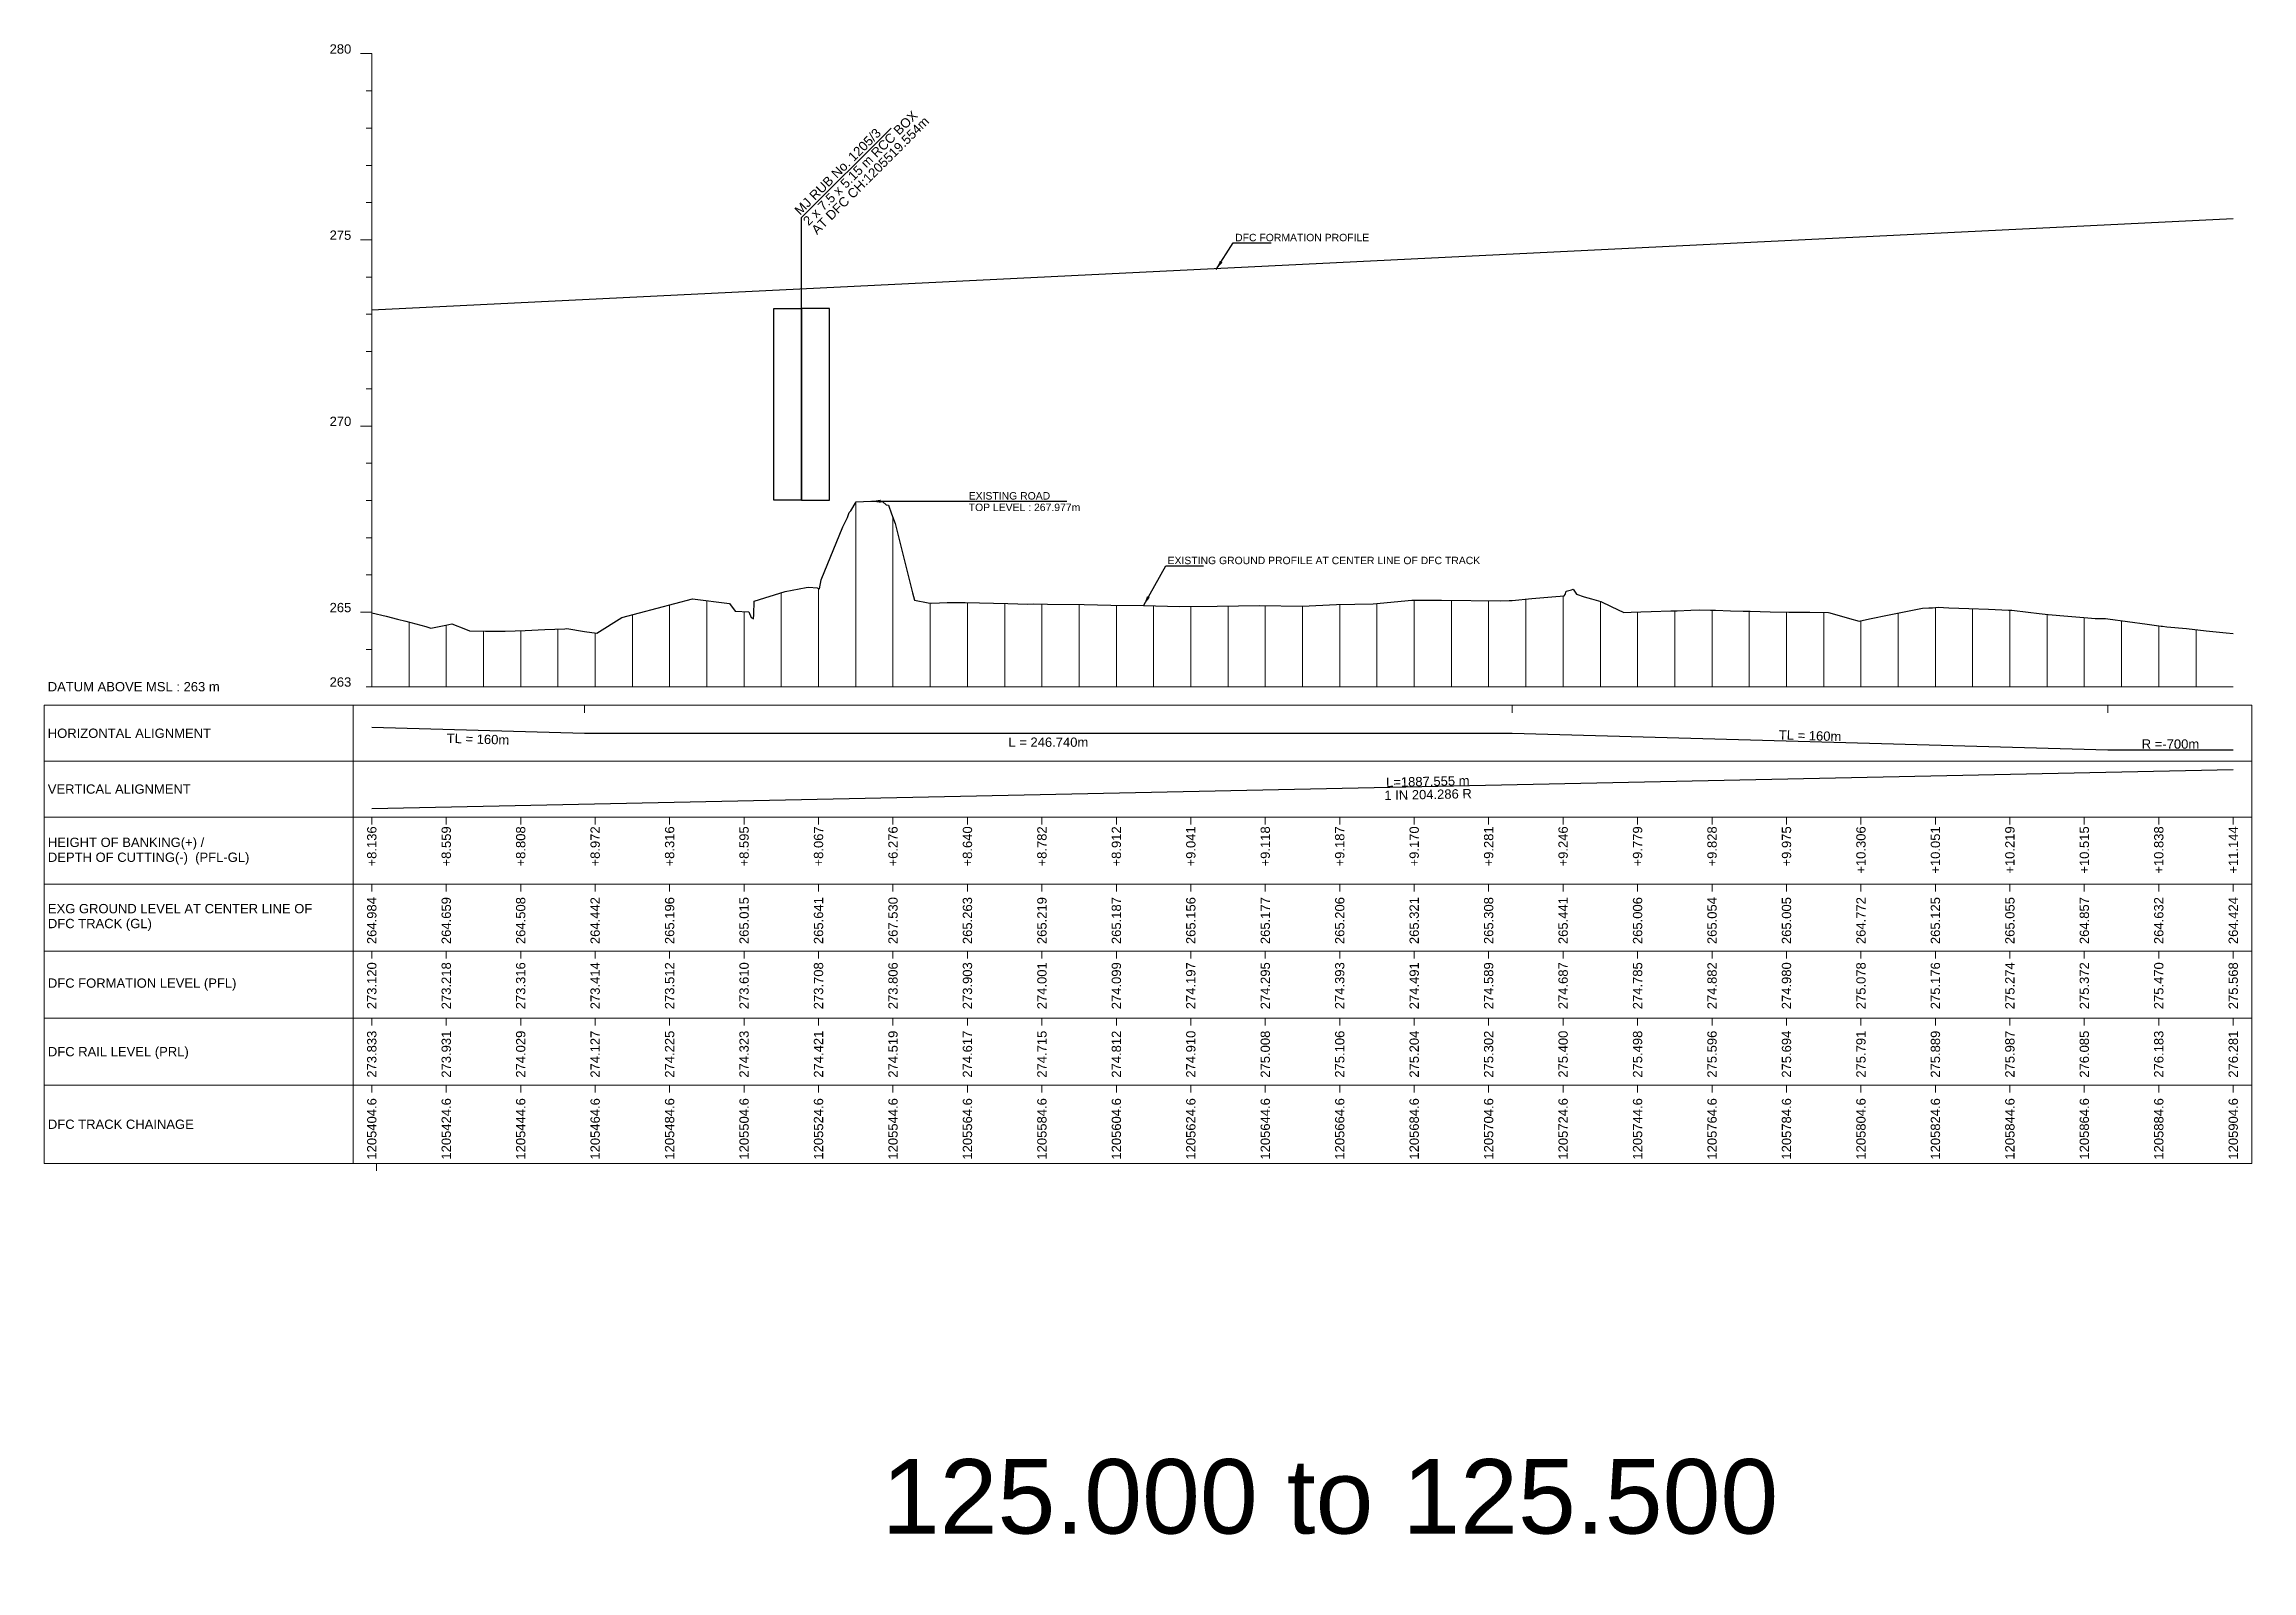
# Model space of a CAD drawing. Header units: metres. Extents: x 33905 to 43505, y -12340 to -11815.
# Drawn here: x 35912 to 36505, y -12237 to -11827 of the extents above; entities that cross this region are included whole.
import ezdxf
from ezdxf.enums import TextEntityAlignment as Align

# ---------------------------------------------------------------- set-up
doc = ezdxf.new("R2010")
doc.units = ezdxf.units.M
doc.header["$MEASUREMENT"] = 0
for name, color, linetype, lineweight in [('LS BRIDGE INDICATION', 10, 'Continuous', 30), ('LS CUT FILL', 10, 'Continuous', 0), ('LS DATUM', 7, 'Continuous', 0), ('LS DATUM X', 7, 'Continuous', 0), ('LS DATUM Y', 7, 'Continuous', 0), ('LS EXG GL', 7, 'Continuous', 0), ('LS EXG. GL', 7, 'Continuous', 0), ('LS FRAME', 7, 'Continuous', 0), ('LS PRO FL', 10, 'Continuous', 0), ('LS PRO. CUT & FILL', 10, 'Continuous', 0), ('LS PRO. DFCC CH', 10, 'Continuous', 0), ('LS PRO. FL', 10, 'Continuous', 0), ('LS PRO. RL', 10, 'Continuous', 0), ('LS PROFILE EXG GL', 7, 'Continuous', 30), ('LS PROFILE PRO FL', 1, 'Continuous', 30), ('LS TICKS', 7, 'Continuous', 0), ('Profile Grid', 7, 'Continuous', 0)]:
    doc.layers.add(name, color=color, linetype=linetype, lineweight=lineweight)
for name, color, linetype in [("LS BRIDGE'S", 7, 'Continuous'), ('LS HORIZONTAL ALIGNMENT', 10, 'Continuous'), ('LS VERTICAL ALIGNMENT', 10, 'Continuous'), ('ref text', 3, 'Continuous')]:
    doc.layers.add(name, color=color, linetype=linetype)
doc.styles.get("Standard").update_dxf_attribs({"font": 'arial.ttf'})
doc.styles.add('Style-Arial', font='arial.ttf')
doc.styles.add('StyleArial', font='arial.ttf')
doc.dimstyles.get("Standard").update_dxf_attribs({"dimtxt": 0.18, "dimasz": 0.18, "dimexe": 0.18, "dimexo": 0.0625, "dimgap": 0.09, "dimtad": 0, "dimtih": 1, "dimtoh": 1, "dimdec": 4, "dimzin": 0, "dimdsep": 46, "dimtxsty": 'Standard', "dimcen": 0.09, "dimadec": 0, "dimazin": 0, "dimtfac": 1, "dimtdec": 4, "dimtofl": 0, "dimtmove": 0, "dimatfit": 3, "dimfxl": 1, "dimtolj": 1, "dimtzin": 0, "dimarcsym": 0})

msp = doc.modelspace()

# ---------------------------------------------------------------- texts
at = {"layer": "LS BRIDGE'S", "color": 10}
for s, p in [('2 x 7.5 x 5.15 m RCC BOX', (36117.35, -11876.38)), ('AT DFC CH:1205519.554m', (36119.61, -11878.76)), ('MJ RUB No. 1205/3', (36115.05, -11873.54))]:
    msp.add_text(s, height=2.5, rotation=45, dxfattribs=at).set_placement(p)
at = {"layer": 'LS CUT FILL', "style": 'Style-Arial'}
for s, p in [('+8.136', (36000, -12037.5)), ('+8.559', (36020, -12037.5)), ('+8.808', (36040, -12037.5)), ('+8.972', (36060, -12037.5)), ('+8.316', (36080, -12037.5)), ('+8.595', (36100, -12037.5)), ('+8.067', (36120, -12037.5)), ('+6.276', (36140, -12037.5)), ('+8.640', (36160, -12037.5)), ('+8.782', (36180, -12037.5)), ('+8.912', (36200, -12037.5)), ('+9.041', (36220, -12037.5)), ('+9.118', (36240, -12037.5)), ('+9.187', (36260, -12037.5)), ('+9.170', (36280, -12037.5)), ('+9.281', (36300, -12037.5)), ('+9.246', (36320, -12037.5)), ('+9.779', (36340, -12037.5)), ('+9.828', (36360, -12037.5)), ('+9.975', (36380, -12037.5)), ('+10.306', (36400, -12037.5)), ('+10.051', (36420, -12037.5)), ('+10.219', (36440, -12037.5)), ('+10.515', (36460, -12037.5)), ('+10.838', (36480, -12037.5)), ('+11.144', (36500, -12037.5))]:
    msp.add_text(s, height=2.5, rotation=90, dxfattribs=at).set_placement(p, align=Align.MIDDLE_RIGHT)
at = {"layer": 'LS DATUM', "color": 7, "style": 'StyleArial'}
msp.add_text('DATUM ABOVE MSL : 263 m', height=2.5, rotation=0.00003, dxfattribs=at).set_placement((35912.97, -12000), align=Align.MIDDLE_LEFT)
at = {"layer": 'LS DATUM Y', "color": 7, "lineweight": 0, "style": 'Style-Arial'}
for s, p in [('280', (35994.5, -11830)), ('280', (35994.5, -11830)), ('275', (35994.5, -11880)), ('270', (35994.5, -11930)), ('265', (35994.5, -11980)), ('263', (35994.5, -12000))]:
    msp.add_text(s, height=2.5, dxfattribs=at).set_placement(p, align=Align.RIGHT)
at = {"layer": 'LS EXG GL', "style": 'Style-Arial'}
for s, p in [('264.984', (36000, -12056.5)), ('264.659', (36020, -12056.5)), ('264.508', (36040, -12056.5)), ('264.442', (36060, -12056.5)), ('265.196', (36080, -12056.5)), ('265.015', (36100, -12056.5)), ('265.641', (36120, -12056.5)), ('267.530', (36140, -12056.5)), ('265.263', (36160, -12056.5)), ('265.219', (36180, -12056.5)), ('265.187', (36200, -12056.5)), ('265.156', (36220, -12056.5)), ('265.177', (36240, -12056.5)), ('265.206', (36260, -12056.5)), ('265.321', (36280, -12056.5)), ('265.308', (36300, -12056.5)), ('265.441', (36320, -12056.5)), ('265.006', (36340, -12056.5)), ('265.054', (36360, -12056.5)), ('265.005', (36380, -12056.5)), ('264.772', (36400, -12056.5)), ('265.125', (36420, -12056.5)), ('265.055', (36440, -12056.5)), ('264.857', (36460, -12056.5)), ('264.632', (36480, -12056.5)), ('264.424', (36500, -12056.5))]:
    msp.add_text(s, height=2.5, rotation=90, dxfattribs=at).set_placement(p, align=Align.MIDDLE_RIGHT)
at = {"layer": 'LS EXG. GL', "color": 7, "style": 'StyleArial'}
for s, p in [('EXG GROUND LEVEL AT CENTER LINE OF ', (35913, -12059.6)), ('DFC TRACK (GL)', (35913, -12063.6))]:
    msp.add_text(s, height=2.5, rotation=0.00003, dxfattribs=at).set_placement(p, align=Align.MIDDLE_LEFT)
at = {"layer": 'LS HORIZONTAL ALIGNMENT', "style": 'StyleArial'}
msp.add_text('HORIZONTAL ALIGNMENT', height=2.5, rotation=0.00003, dxfattribs=at).set_placement((35912.97, -12012.5), align=Align.MIDDLE_LEFT)
at = {"layer": 'LS HORIZONTAL ALIGNMENT', "char_height": 2.5, "attachment_point": 5, "line_spacing_factor": 0.6, "style": 'Style-Arial'}
for insert, rotation in [((36028.53, -12014.09), 358.35447), ((36386.34, -12013.17), 358.38898)]:
    msp.add_mtext('TL = 160m', dxfattribs=dict(at, insert=insert, rotation=rotation))
for s, insert in [('L = 246.740m', (36181.73, -12014.92)), ('R =-700m', (36483.14, -12015.42))]:
    msp.add_mtext(s, dxfattribs=dict(at, insert=insert))
at = {"layer": 'LS PRO FL', "style": 'Style-Arial'}
for s, p in [('273.120', (36000, -12074)), ('273.218', (36020, -12074)), ('273.316', (36040, -12074)), ('273.414', (36060, -12074)), ('273.512', (36080, -12074)), ('273.610', (36100, -12074)), ('273.708', (36120, -12074)), ('273.806', (36140, -12074)), ('273.903', (36160, -12074)), ('274.001', (36180, -12074)), ('274.099', (36200, -12074)), ('274.197', (36220, -12074)), ('274.295', (36240, -12074)), ('274.393', (36260, -12074)), ('274.491', (36280, -12074)), ('274.589', (36300, -12074)), ('274.687', (36320, -12074)), ('274.785', (36340, -12074)), ('274.882', (36360, -12074)), ('274.980', (36380, -12074)), ('275.078', (36400, -12074)), ('275.176', (36420, -12074)), ('275.274', (36440, -12074)), ('275.372', (36460, -12074)), ('275.470', (36480, -12074)), ('275.568', (36500, -12074))]:
    msp.add_text(s, height=2.5, rotation=90, dxfattribs=at).set_placement(p, align=Align.MIDDLE_RIGHT)
at = {"layer": 'LS PRO. CUT & FILL', "color": 10, "style": 'StyleArial'}
for s, p in [('HEIGHT OF BANKING(+) /', (35913, -12041.8)), ('DEPTH OF CUTTING(-)  (PFL-GL)', (35913, -12045.8))]:
    msp.add_text(s, height=2.5, rotation=0.00003, dxfattribs=at).set_placement(p, align=Align.MIDDLE_LEFT)
at = {"layer": 'LS PRO. DFCC CH'}
for s, p in [('1205404.6', (36001.25, -12127)), ('1205424.6', (36021.25, -12127)), ('1205444.6', (36041.25, -12127)), ('1205464.6', (36061.25, -12127)), ('1205484.6', (36081.25, -12127)), ('1205504.6', (36101.25, -12127)), ('1205524.6', (36121.25, -12127)), ('1205544.6', (36141.25, -12127)), ('1205564.6', (36161.25, -12127)), ('1205584.6', (36181.25, -12127)), ('1205604.6', (36201.25, -12127)), ('1205624.6', (36221.25, -12127)), ('1205644.6', (36241.25, -12127)), ('1205664.6', (36261.25, -12127)), ('1205684.6', (36281.25, -12127)), ('1205704.6', (36301.25, -12127)), ('1205724.6', (36321.25, -12127)), ('1205744.6', (36341.25, -12127)), ('1205764.6', (36361.25, -12127)), ('1205784.6', (36381.25, -12127)), ('1205804.6', (36401.25, -12127)), ('1205824.6', (36421.25, -12127)), ('1205844.6', (36441.25, -12127)), ('1205864.6', (36461.25, -12127)), ('1205884.6', (36481.25, -12127)), ('1205904.6', (36501.25, -12127))]:
    msp.add_text(s, height=2.5, rotation=90, dxfattribs=at).set_placement(p)
at = {"layer": 'LS PRO. DFCC CH', "color": 10, "style": 'Style-Arial'}
msp.add_text('DFC TRACK CHAINAGE', height=2.5, rotation=0.00003, dxfattribs=at).set_placement((35913, -12117.5), align=Align.MIDDLE_LEFT)
at = {"layer": 'LS PRO. FL', "color": 10, "style": 'StyleArial'}
msp.add_text('DFC FORMATION LEVEL (PFL) ', height=2.5, rotation=0.00003, dxfattribs=at).set_placement((35913, -12079.6), align=Align.MIDDLE_LEFT)
at = {"layer": 'LS PRO. RL', "color": 10, "style": 'StyleArial'}
msp.add_text('DFC RAIL LEVEL (PRL)', height=2.5, rotation=0.00003, dxfattribs=at).set_placement((35913, -12098), align=Align.MIDDLE_LEFT)
at = {"layer": 'LS PRO. RL'}
for s, p in [('273.833', (36001.25, -12105)), ('273.931', (36021.25, -12105)), ('274.029', (36041.25, -12105)), ('274.127', (36061.25, -12105)), ('274.225', (36081.25, -12105)), ('274.323', (36101.25, -12105)), ('274.421', (36121.25, -12105)), ('274.519', (36141.25, -12105)), ('274.617', (36161.25, -12105)), ('274.715', (36181.25, -12105)), ('274.812', (36201.25, -12105)), ('274.910', (36221.25, -12105)), ('275.008', (36241.25, -12105)), ('275.106', (36261.25, -12105)), ('275.204', (36281.25, -12105)), ('275.302', (36301.25, -12105)), ('275.400', (36321.25, -12105)), ('275.498', (36341.25, -12105)), ('275.596', (36361.25, -12105)), ('275.694', (36381.25, -12105)), ('275.791', (36401.25, -12105)), ('275.889', (36421.25, -12105)), ('275.987', (36441.25, -12105)), ('276.085', (36461.25, -12105)), ('276.183', (36481.25, -12105)), ('276.281', (36501.25, -12105))]:
    msp.add_text(s, height=2.5, rotation=90, dxfattribs=at).set_placement(p)
at = {"layer": 'LS PROFILE EXG GL', "color": 7, "lineweight": 0, "style": 'Style-Arial'}
for s, p in [('EXISTING ROAD ', (36160.34, -11949.75)), ('TOP LEVEL : 267.977m', (36160.34, -11952.84)), ('EXISTING GROUND PROFILE AT CENTER LINE OF DFC TRACK', (36213.76, -11967.1))]:
    msp.add_text(s, height=2, dxfattribs=at).set_placement(p)
at = {"layer": 'LS PROFILE PRO FL', "style": 'Style-Arial'}
msp.add_text(' DFC FORMATION PROFILE', height=2, dxfattribs=at).set_placement((36231.13, -11880.39, 0))
at = {"layer": 'LS VERTICAL ALIGNMENT', "style": 'StyleArial'}
msp.add_text('VERTICAL ALIGNMENT', height=2.5, rotation=0.00003, dxfattribs=at).set_placement((35912.97, -12027.5), align=Align.MIDDLE_LEFT)
at = {"layer": 'LS VERTICAL ALIGNMENT', "insert": (36283.69, -12027.21), "char_height": 2.5, "attachment_point": 5, "rotation": 1.20303, "line_spacing_factor": 0.84, "style": 'Style-Arial'}
msp.add_mtext('L=1887.555 m\\P1 IN 204.286 R ', dxfattribs=at)
at = {"layer": 'ref text', "color": 3, "insert": (36137, -12227.71), "char_height": 20, "width": 259.0433, "attachment_point": 7, "bg_fill": 3, "box_fill_scale": 1.5, "bg_fill_color": 256, "bg_fill_transparency": 0}
msp.add_mtext('125.000 to 125.500', dxfattribs=at)

# ---------------------------------------------------------------- linework, layer by layer
at = {"layer": 'LS BRIDGE INDICATION'}
for points in [[(36107.97, -11898.43), (36115.47, -11898.43), (36115.47, -11949.93), (36107.97, -11949.93)], [(36122.97, -11898.43), (36115.47, -11898.43), (36115.47, -11949.93), (36122.97, -11949.93)]]:
    msp.add_lwpolyline(points, close=True, dxfattribs=at)
at = {"layer": "LS BRIDGE'S", "color": 10}
msp.add_lwpolyline([(36115.47, -11949.93), (36115.47, -11874.03), (36139.51, -11849.98)], dxfattribs=at)
at = {"layer": 'LS DATUM X', "color": 7, "linetype": 'Continuous', "lineweight": 0}
msp.add_line((36000, -12000), (36500, -12000), dxfattribs=at)
at = {"layer": 'LS DATUM Y', "color": 7, "linetype": 'Continuous', "lineweight": 0}
for p, q in [((35997, -11830), (36000, -11830)), ((35997, -11830), (36000, -11830)), ((36000, -12000), (36000, -11830)), ((35998.5, -11840), (36000, -11840)), ((35998.5, -11850), (36000, -11850)), ((35998.5, -11860), (36000, -11860)), ((35998.5, -11870), (36000, -11870)), ((35997, -11880), (36000, -11880)), ((35998.5, -11890), (36000, -11890)), ((35998.5, -11900), (36000, -11900)), ((35998.5, -11910), (36000, -11910)), ((35998.5, -11920), (36000, -11920)), ((35997, -11930), (36000, -11930)), ((35998.5, -11940), (36000, -11940)), ((35998.5, -11950), (36000, -11950)), ((35998.5, -11960), (36000, -11960)), ((35998.5, -11970), (36000, -11970)), ((35997, -11980), (36000, -11980)), ((35998.5, -11990), (36000, -11990)), ((35998.5, -12000), (36000, -12000))]:
    msp.add_line(p, q, dxfattribs=at)
at = {"layer": 'LS FRAME'}
for points in [[(35995, -12005), (35912, -12005), (35912, -12020), (35995, -12020)], [(35995, -12020), (35912, -12020), (35912, -12035), (35995, -12035)], [(35995, -12035), (35912, -12035), (35912, -12053), (35995, -12053)], [(35995, -12053), (35912, -12053), (35912, -12071), (35995, -12071)], [(35995, -12071), (35912, -12071), (35912, -12089), (35995, -12089)], [(35995, -12089), (35912, -12089), (35912, -12107), (35995, -12107)], [(35995, -12107), (35912, -12107), (35912, -12128), (35995, -12128)]]:
    msp.add_lwpolyline(points, dxfattribs=at)
at = {"layer": 'LS FRAME', "color": 7, "linetype": 'Continuous', "lineweight": 0, "flags": 128}
for points in [[(35995, -12020), (36505, -12020), (36505, -12005), (35995, -12005), (35995, -12020)], [(35995, -12035), (36505, -12035), (36505, -12020), (35995, -12020), (35995, -12035)], [(35995, -12053), (36505, -12053), (36505, -12035), (35995, -12035), (35995, -12053)], [(35995, -12071), (36505, -12071), (36505, -12053), (35995, -12053), (35995, -12071)], [(35995, -12089), (36505, -12089), (36505, -12071), (35995, -12071), (35995, -12089)], [(35995, -12107), (36505, -12107), (36505, -12089), (35995, -12089), (35995, -12107)], [(35995, -12128), (36505, -12128), (36505, -12107), (35995, -12107), (35995, -12128)]]:
    msp.add_lwpolyline(points, close=True, dxfattribs=at)
at = {"layer": 'LS HORIZONTAL ALIGNMENT', "flags": 128}
msp.add_lwpolyline([(36000, -12010.86), (36057.18, -12012.5), (36057.18, -12012.5), (36306.28, -12012.5), (36306.28, -12012.5), (36466.28, -12017), (36466.28, -12017), (36500, -12017)], dxfattribs=at)
at = {"layer": 'LS PROFILE EXG GL', "flags": 128}
msp.add_lwpolyline([(36000, -11980.16), (36003.85, -11981.09), (36006.95, -11981.85), (36009.18, -11982.45), (36014.51, -11983.88), (36015.88, -11984.25), (36019.85, -11983.44), (36021.53, -11983.1), (36025.18, -11984.58), (36026.27, -11985.02), (36030.51, -11985.07), (36035.01, -11985.12), (36035.85, -11985.09), (36041.18, -11984.87), (36046.51, -11984.66), (36051.85, -11984.45), (36052.43, -11984.42), (36057.18, -11985.15), (36060.46, -11985.65), (36067.13, -11981.45), (36086.18, -11976.41), (36096.08, -11977.69), (36097.65, -11979.75), (36101.24, -11979.9), (36101.93, -11981.46), (36102.57, -11981.77), (36102.61, -11980.62), (36102.69, -11977.02), (36111.05, -11974.47), (36116.69, -11973.4), (36117.41, -11973.24), (36119.65, -11973.43), (36120.28, -11973.71), (36120.73, -11971.28), (36126.53, -11957.1), (36127.76, -11954.57), (36128.26, -11953.25), (36128.71, -11952.78), (36130.1, -11950.32), (36134.02, -11950.22), (36137.23, -11950.39), (36138.17, -11951.14), (36138.78, -11951.25), (36139.57, -11953.62), (36140.59, -11956.19), (36145.2, -11974.84), (36145.79, -11976.75), (36149.46, -11977.5), (36150.46, -11977.53), (36154.55, -11977.38), (36159.38, -11977.36), (36170.87, -11977.63), (36176.22, -11977.82), (36177.74, -11977.79), (36181.53, -11977.83), (36191.38, -11977.89), (36198.49, -11978.11), (36207.25, -11978.22), (36216.93, -11978.45), (36227.11, -11978.4), (36238.54, -11978.21), (36249.9, -11978.36), (36259.1, -11977.96), (36269.01, -11977.75), (36279.37, -11976.79), (36287.38, -11976.79), (36303.18, -11976.95), (36305.5, -11976.89), (36306.28, -11976.82), (36311.61, -11976.34), (36316.95, -11975.86), (36320.31, -11975.56), (36320.57, -11975.29), (36320.85, -11974.36), (36322.27, -11973.97), (36322.28, -11973.96), (36322.66, -11973.83), (36323.63, -11975.13), (36325.69, -11975.84), (36327.61, -11976.41), (36330.12, -11977.15), (36332.95, -11978.51), (36336.29, -11980.12), (36338.28, -11980.02), (36340.87, -11979.9), (36343.61, -11979.81), (36348.95, -11979.64), (36350.66, -11979.59), (36354.28, -11979.44), (36356.67, -11979.35), (36359.61, -11979.45), (36360.94, -11979.49), (36364.95, -11979.61), (36368.37, -11979.7), (36370.28, -11979.75), (36375.61, -11979.86), (36380.67, -11979.97), (36380.95, -11979.97), (36386.28, -11980.02), (36391.29, -11980.07), (36391.61, -11980.16), (36396.95, -11981.66), (36399.5, -11982.39), (36402.28, -11981.81), (36407.61, -11980.71), (36412.95, -11979.63), (36416.57, -11978.91), (36418.28, -11978.85), (36419.25, -11978.82), (36420.73, -11978.68), (36423.61, -11978.8), (36428.95, -11979.01), (36434.28, -11979.22), (36439.61, -11979.44), (36440.57, -11979.48), (36444.95, -11980.02), (36447.89, -11980.39), (36450.28, -11980.59), (36455.61, -11981.05), (36460.95, -11981.52), (36462.9, -11981.68), (36465.71, -11981.66), (36466.28, -11981.74), (36471.58, -11982.48), (36476.88, -11983.23), (36480.62, -11983.77), (36481.04, -11983.78), (36482.18, -11983.89), (36487.48, -11984.42), (36492.77, -11984.97), (36498.07, -11985.54), (36500, -11985.76)], dxfattribs=at)
at = {"layer": 'LS PROFILE PRO FL'}
msp.add_line((36000, -11898.8), (36500, -11874.32), dxfattribs=at)
at = {"layer": 'LS TICKS', "color": 7, "linetype": 'Continuous', "lineweight": 0, "flags": 128}
for points in [[(36057.18, -12007), (36057.18, -12005)], [(36306.28, -12007), (36306.28, -12005)], [(36466.28, -12007), (36466.28, -12005)], [(36000, -12037), (36000, -12035)], [(36020, -12037), (36020, -12035)], [(36040, -12037), (36040, -12035)], [(36060, -12037), (36060, -12035)], [(36080, -12037), (36080, -12035)], [(36100, -12037), (36100, -12035)], [(36120, -12037), (36120, -12035)], [(36140, -12037), (36140, -12035)], [(36160, -12037), (36160, -12035)], [(36180, -12037), (36180, -12035)], [(36200, -12037), (36200, -12035)], [(36220, -12037), (36220, -12035)], [(36240, -12037), (36240, -12035)], [(36260, -12037), (36260, -12035)], [(36280, -12037), (36280, -12035)], [(36300, -12037), (36300, -12035)], [(36320, -12037), (36320, -12035)], [(36340, -12037), (36340, -12035)], [(36360, -12037), (36360, -12035)], [(36380, -12037), (36380, -12035)], [(36400, -12037), (36400, -12035)], [(36420, -12037), (36420, -12035)], [(36440, -12037), (36440, -12035)], [(36460, -12037), (36460, -12035)], [(36480, -12037), (36480, -12035)], [(36500, -12037), (36500, -12035)], [(36000, -12055), (36000, -12053)], [(36020, -12055), (36020, -12053)], [(36040, -12055), (36040, -12053)], [(36060, -12055), (36060, -12053)], [(36080, -12055), (36080, -12053)], [(36100, -12055), (36100, -12053)], [(36120, -12055), (36120, -12053)], [(36140, -12055), (36140, -12053)], [(36160, -12055), (36160, -12053)], [(36180, -12055), (36180, -12053)], [(36200, -12055), (36200, -12053)], [(36220, -12055), (36220, -12053)], [(36240, -12055), (36240, -12053)], [(36260, -12055), (36260, -12053)], [(36280, -12055), (36280, -12053)], [(36300, -12055), (36300, -12053)], [(36320, -12055), (36320, -12053)], [(36340, -12055), (36340, -12053)], [(36360, -12055), (36360, -12053)], [(36380, -12055), (36380, -12053)], [(36400, -12055), (36400, -12053)], [(36420, -12055), (36420, -12053)], [(36440, -12055), (36440, -12053)], [(36460, -12055), (36460, -12053)], [(36480, -12055), (36480, -12053)], [(36500, -12055), (36500, -12053)], [(36000, -12073), (36000, -12071)], [(36020, -12073), (36020, -12071)], [(36040, -12073), (36040, -12071)], [(36060, -12073), (36060, -12071)], [(36080, -12073), (36080, -12071)], [(36100, -12073), (36100, -12071)], [(36120, -12073), (36120, -12071)], [(36140, -12073), (36140, -12071)], [(36160, -12073), (36160, -12071)], [(36180, -12073), (36180, -12071)], [(36200, -12073), (36200, -12071)], [(36220, -12073), (36220, -12071)], [(36240, -12073), (36240, -12071)], [(36260, -12073), (36260, -12071)], [(36280, -12073), (36280, -12071)], [(36300, -12073), (36300, -12071)], [(36320, -12073), (36320, -12071)], [(36340, -12073), (36340, -12071)], [(36360, -12073), (36360, -12071)], [(36380, -12073), (36380, -12071)], [(36400, -12073), (36400, -12071)], [(36420, -12073), (36420, -12071)], [(36440, -12073), (36440, -12071)], [(36460, -12073), (36460, -12071)], [(36480, -12073), (36480, -12071)], [(36500, -12073), (36500, -12071)], [(36000, -12091), (36000, -12089)], [(36020, -12091), (36020, -12089)], [(36040, -12091), (36040, -12089)], [(36060, -12091), (36060, -12089)], [(36080, -12091), (36080, -12089)], [(36100, -12091), (36100, -12089)], [(36120, -12091), (36120, -12089)], [(36140, -12091), (36140, -12089)], [(36160, -12091), (36160, -12089)], [(36180, -12091), (36180, -12089)], [(36200, -12091), (36200, -12089)], [(36220, -12091), (36220, -12089)], [(36240, -12091), (36240, -12089)], [(36260, -12091), (36260, -12089)], [(36280, -12091), (36280, -12089)], [(36300, -12091), (36300, -12089)], [(36320, -12091), (36320, -12089)], [(36340, -12091), (36340, -12089)], [(36360, -12091), (36360, -12089)], [(36380, -12091), (36380, -12089)], [(36400, -12091), (36400, -12089)], [(36420, -12091), (36420, -12089)], [(36440, -12091), (36440, -12089)], [(36460, -12091), (36460, -12089)], [(36480, -12091), (36480, -12089)], [(36500, -12091), (36500, -12089)], [(36000, -12109), (36000, -12107)], [(36020, -12109), (36020, -12107)], [(36040, -12109), (36040, -12107)], [(36060, -12109), (36060, -12107)], [(36080, -12109), (36080, -12107)], [(36100, -12109), (36100, -12107)], [(36120, -12109), (36120, -12107)], [(36140, -12109), (36140, -12107)], [(36160, -12109), (36160, -12107)], [(36180, -12109), (36180, -12107)], [(36200, -12109), (36200, -12107)], [(36220, -12109), (36220, -12107)], [(36240, -12109), (36240, -12107)], [(36260, -12109), (36260, -12107)], [(36280, -12109), (36280, -12107)], [(36300, -12109), (36300, -12107)], [(36320, -12109), (36320, -12107)], [(36340, -12109), (36340, -12107)], [(36360, -12109), (36360, -12107)], [(36380, -12109), (36380, -12107)], [(36400, -12109), (36400, -12107)], [(36420, -12109), (36420, -12107)], [(36440, -12109), (36440, -12107)], [(36460, -12109), (36460, -12107)], [(36480, -12109), (36480, -12107)], [(36500, -12109), (36500, -12107)], [(36001.25, -12130), (36001.25, -12128)]]:
    msp.add_lwpolyline(points, dxfattribs=at)
at = {"layer": 'LS VERTICAL ALIGNMENT', "flags": 128}
msp.add_lwpolyline([(36000, -12032.75), (36500, -12022.25)], dxfattribs=at)
at = {"layer": 'Profile Grid'}
for p, q in [((36130, -12000), (36130, -11950.49)), ((36140, -12000), (36140, -11954.7)), ((36080, -11978.04), (36080, -12000)), ((36090, -11976.9), (36090, -12000)), ((36110, -11974.79), (36110, -12000)), ((36120, -12000), (36120, -11973.59)), ((36150, -12000), (36150, -11977.51)), ((36160, -11977.37), (36160, -12000)), ((36170, -11977.61), (36170, -12000)), ((36180, -11977.81), (36180, -12000)), ((36190, -11977.88), (36190, -12000)), ((36200, -11978.13), (36200, -12000)), ((36210, -11978.29), (36210, -12000)), ((36220, -11978.44), (36220, -12000)), ((36230, -11978.35), (36230, -12000)), ((36240, -12000), (36240, -11978.23)), ((36250, -12000), (36250, -11978.36)), ((36260, -12000), (36260, -11977.94)), ((36270, -12000), (36270, -11977.65)), ((36280, -12000), (36280, -11976.79)), ((36290, -12000), (36290, -11976.81)), ((36300, -12000), (36300, -11976.92)), ((36310, -12000), (36310, -11976.48)), ((36320, -12000), (36320, -11975.59)), ((36330, -12000), (36330, -11977.12)), ((36010, -11982.67), (36010, -12000)), ((36020, -11983.41), (36020, -12000)), ((36050, -11984.52), (36050, -12000)), ((36070, -11980.69), (36070, -12000)), ((36100, -11979.85), (36100, -12000)), ((36340, -12000), (36340, -11979.94)), ((36350, -12000), (36350, -11979.61)), ((36360, -12000), (36360, -11979.46)), ((36370, -12000), (36370, -11979.74)), ((36380, -12000), (36380, -11979.95)), ((36390, -12000), (36390, -11980.06)), ((36400, -12000), (36400, -11982.28)), ((36410, -12000), (36410, -11980.23)), ((36420, -12000), (36420, -11978.75)), ((36430, -12000), (36430, -11979.05)), ((36440, -12000), (36440, -11979.45)), ((36450, -12000), (36450, -11980.57)), ((36460, -12000), (36460, -11981.43)), ((36470, -12000), (36470, -11982.26)), ((36480, -12000), (36480, -11983.68)), ((36030, -11985.06), (36030, -12000)), ((36040, -11984.92), (36040, -12000)), ((36060, -11985.58), (36060, -12000)), ((36490, -12000), (36490, -11984.68))]:
    msp.add_line(p, q, dxfattribs=at)

msp.set_redraw_order([(e.dxf.handle, doc.entitydb.next_handle()) for e in msp.query("TEXT MTEXT ATTDEF DIMENSION ARC_DIMENSION")])  # texts and dimensions are drawn at this point

# ---------------------------------------------------------------- leaders
at = {"layer": 'LS PROFILE EXG GL', "color": 7, "lineweight": -3}
for points in [[(36134.2, -11950.21), (36159.83, -11950.21), (36186.7, -11950.21)], [(36207.39, -11978.07), (36213.25, -11967.56), (36223.39, -11967.56)]]:
    msp.add_leader(points, dimstyle='Standard', override={"dimasz": 2.5, "dimexe": 0.25, "dimexo": 0.25, "dimgap": 0.25, "dimtad": 0, "dimtih": 0, "dimtoh": 0, "dimzin": 11, "dimadec": 4, "dimazin": 3, "dimatfit": 1, "dimfrac": 2, "dimtolj": 0, "dimtzin": 11}, dxfattribs=at)
at = {"layer": 'LS PROFILE PRO FL', "lineweight": -3}
msp.add_leader([(36226.8, -11887.97, 0), (36231.41, -11880.85, 0), (36241.55, -11880.85, 0)], dimstyle='Standard', override={"dimasz": 2.5, "dimexe": 0.25, "dimexo": 0.25, "dimgap": 0.25, "dimtad": 0, "dimtih": 0, "dimtoh": 0, "dimzin": 11, "dimadec": 4, "dimazin": 3, "dimatfit": 1, "dimfrac": 2, "dimtolj": 0, "dimtzin": 11}, dxfattribs=at)

doc.saveas('drawing.dxf')
